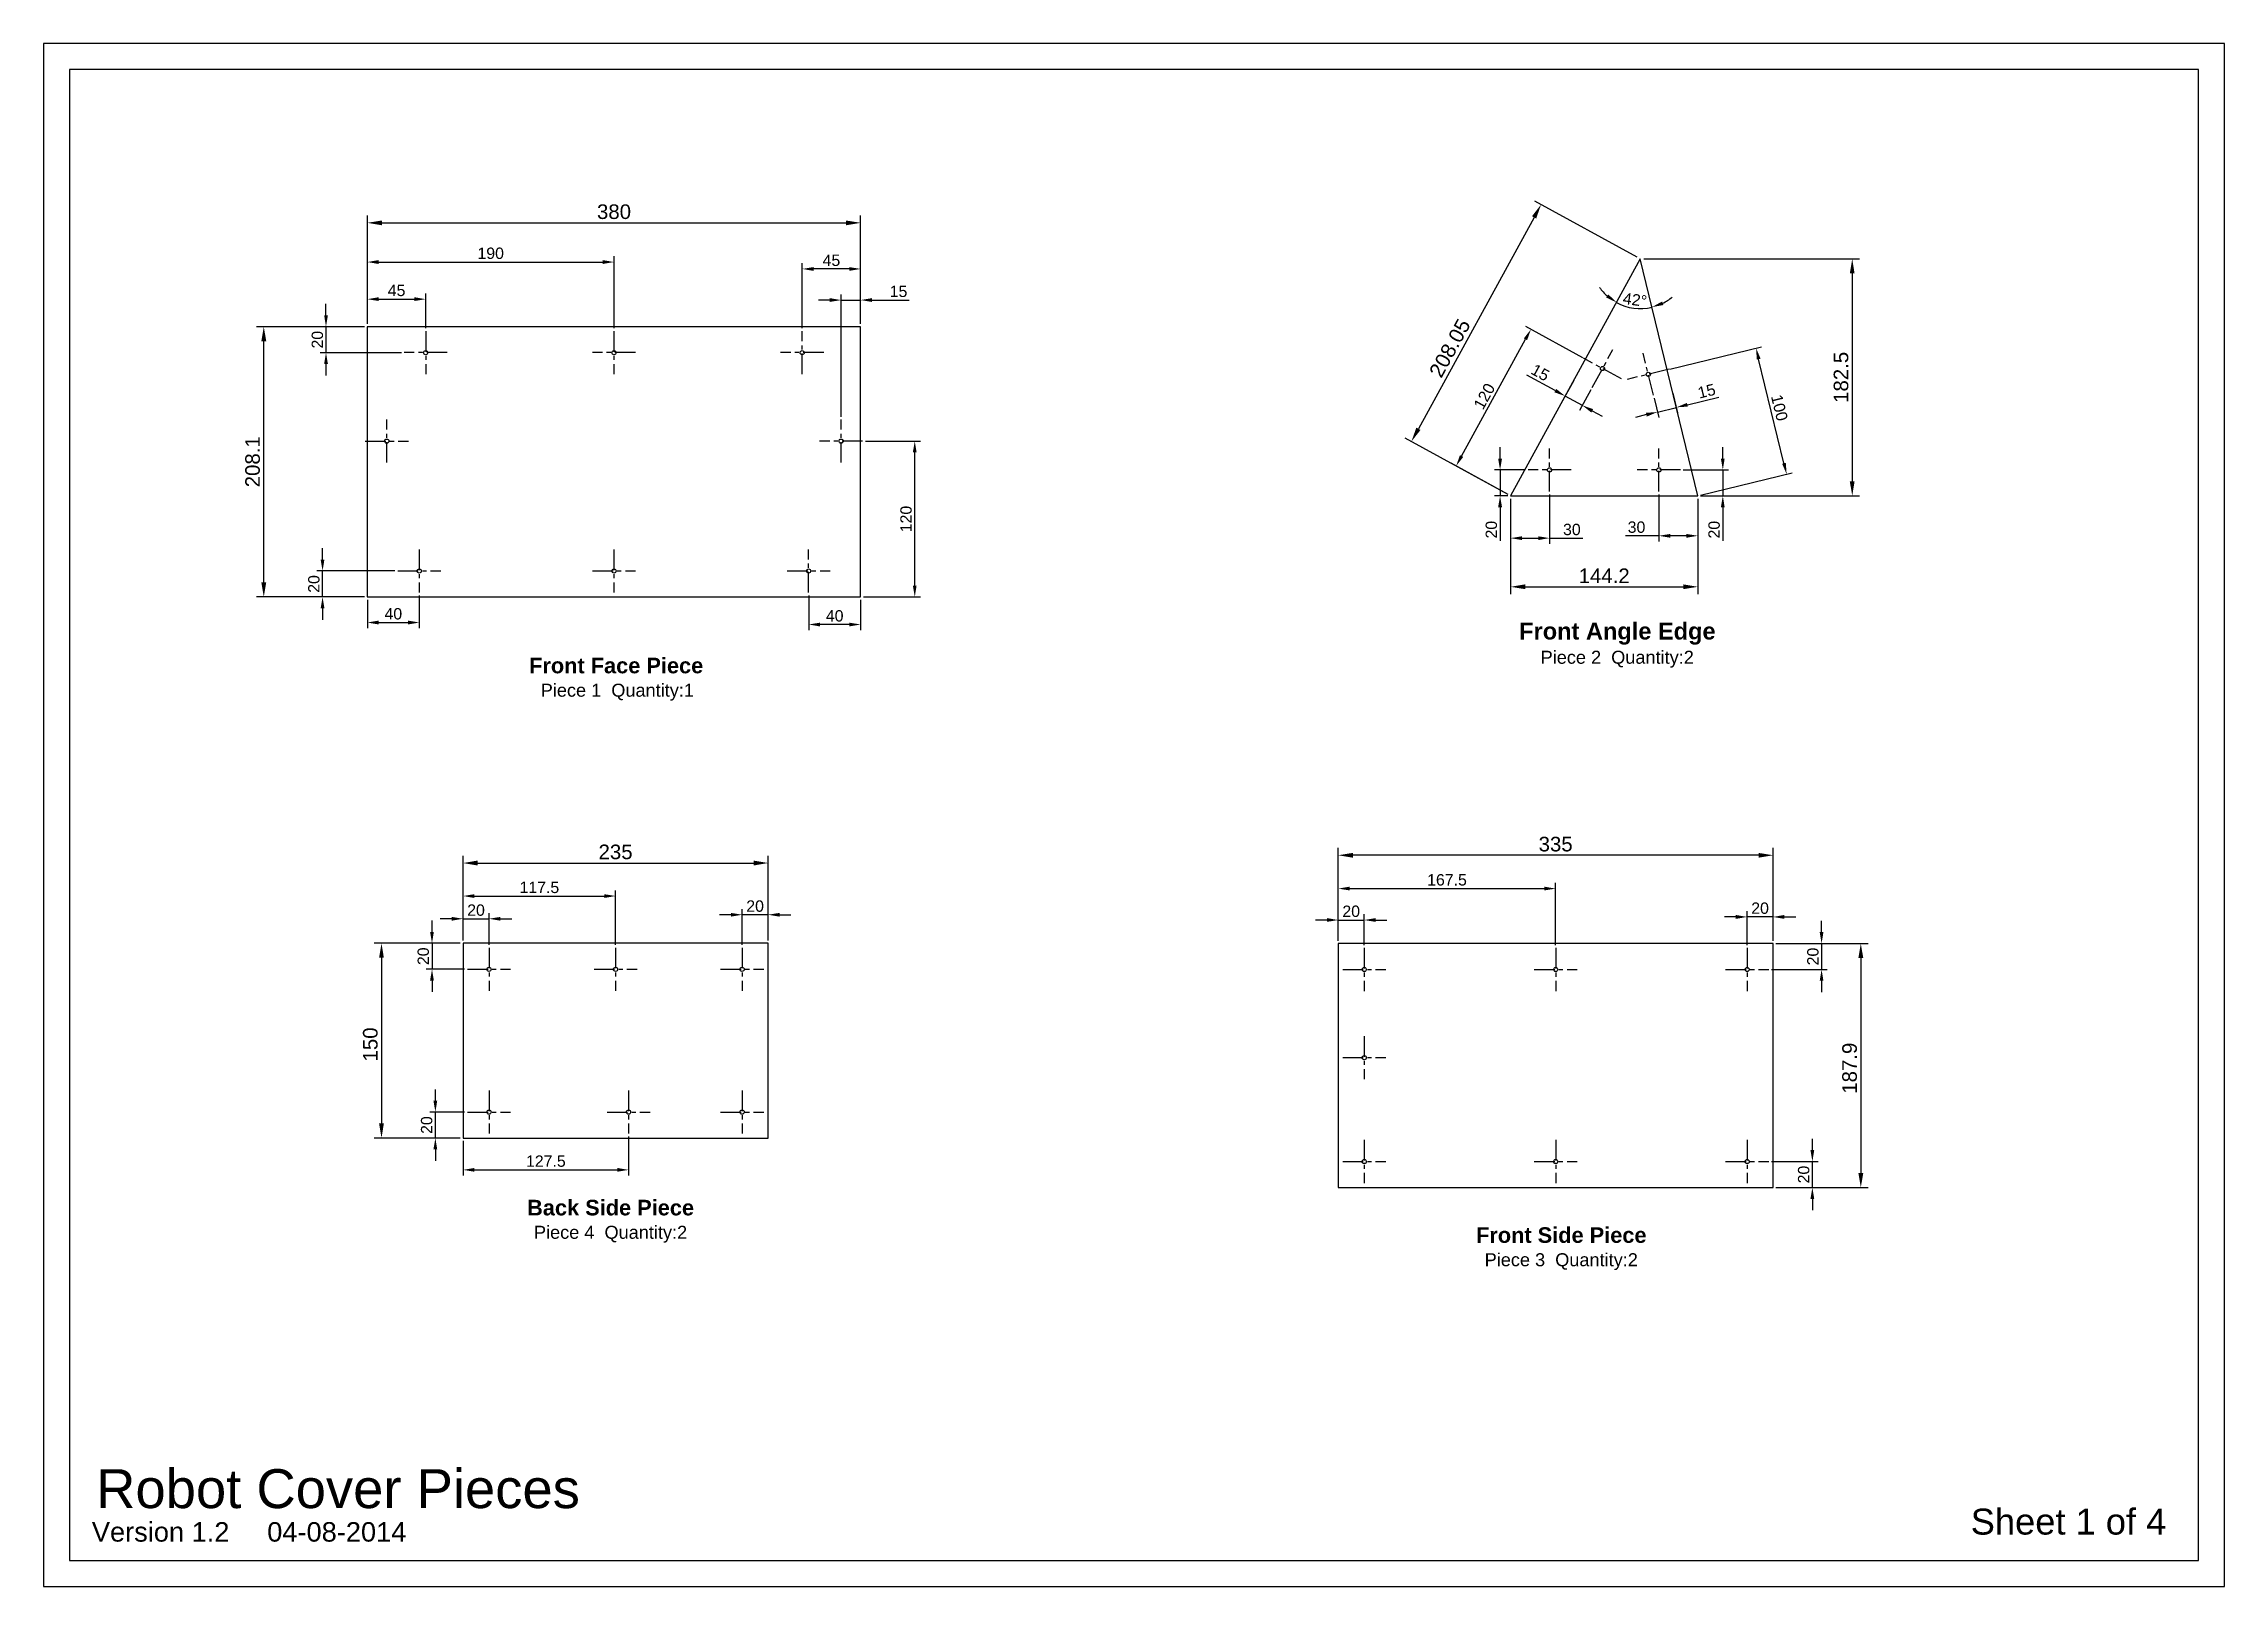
# Model space of a CAD drawing. Header units: millimetres. Extents: x 223 to 6376, y 897 to 5853.
# Drawn here: x 2737 to 4417, y 2268 to 3456 of the extents above; entities that cross this region are included whole.
import ezdxf

# ---------------------------------------------------------------- set-up
doc = ezdxf.new("R2010")
doc.units = ezdxf.units.MM
doc.header["$LTSCALE"] = 0.5
doc.linetypes.add('CENTER', pattern=[50.8, 31.75, -6.35, 6.35, -6.35])
for name, color, linetype in [('Centre', 6, 'CENTER'), ('Dim', 5, 'Continuous'), ('Title', 7, 'Continuous')]:
    doc.layers.add(name, color=color, linetype=linetype)
doc.styles.get("Standard").update_dxf_attribs({"font": 'arial.ttf'})
doc.dimstyles.new('ISO-25', dxfattribs={"dimtxt": 2.5, "dimasz": 2.5, "dimexe": 1.25, "dimexo": 0.625, "dimtad": 1, "dimtxsty": 'Standard', "dimcen": 2.5, "dimadec": 0, "dimazin": 0, "dimtfac": 1, "dimtmove": 0, "dimatfit": 3, "dimfxl": 1, "dimarcsym": 0})

msp = doc.modelspace()

# ---------------------------------------------------------------- texts
at = {"layer": 'Dim', "attachment_point": 1}
for s, width, insert, char_height in [('Robot Cover Pieces', 564.96076, (2777.846, 2358.637), 30), ('Version 1.2     04-08-2014', 361.06512, (2774.544, 2317.843), 15), ('Sheet 1 of 4', 361.06512, (4221.963, 2328.262), 20)]:
    msp.add_mtext_dynamic_manual_height_columns(s, width=width, gutter_width=12.5, heights=[0], dxfattribs=dict(at, insert=insert, char_height=char_height))
at = {"layer": 'Title', "char_height": 10, "attachment_point": 1}
for s, width, gutter_width, heights, insert in [('\\pi3.4093;{\\fArial|b1|i0|c0|p34;\\H1.3x;Front Angle Edge}\\P\\pi19.96;Piece 2  Quantity:2', 156.14129, 12.5, [45.62], (3870.694, 3010.532)), ('\\pi13.047;{\\fArial|b1|i0|c0|p34;\\H1.2x;Front Face Piece}\\P\\pi22.002;Piece 1  Quantity:1', 158.39781, 41.944, [48.172], (3098.357, 2983.491)), ('\\pi20.757;{\\fArial|b1|i0|c0|p34;\\H1.2x;Front Side Piece}\\P\\pi27.395;Piece 3  Quantity:2\\P', 171.01001, 0, [56.96], (3820.132, 2544.917))]:
    msp.add_mtext_dynamic_manual_height_columns(s, width=width, gutter_width=gutter_width, heights=heights, dxfattribs=dict(at, insert=insert))
at = {"layer": 'Title'}
note = msp.add_mtext_dynamic_manual_height_columns('\\pi9.2034;{\\fArial|b1|i0|c0|p34;\\H1.2x;Back Side Piece}\\P\\pi14.469;Piece 4  Quantity:2\\P\\pi72.58;', width=145.15984, gutter_width=12.5, heights=[38.542, 0], dxfattribs=dict(at, insert=(3100.652, 2566.053), char_height=10, attachment_point=1))

# ---------------------------------------------------------------- blocks, each defined once
blk = doc.blocks.new('*D150')
at = {"layer": 'Defpoints', "color": 0, "transparency": 16777216}
for p in [(3366.8, 3318.4), (2986.8, 3238.4), (3366.8, 3238.4)]:
    blk.add_point(p, dxfattribs=at)
at = {"layer": 'Dim', "color": 0, "lineweight": -2, "transparency": 16777216}
for p, q in [((2986.8, 3241.2), (2986.8, 3324)), ((2998, 3318.4), (3355.5, 3318.4)), ((3366.8, 3241.2), (3366.8, 3324))]:
    blk.add_line(p, q, dxfattribs=at)
at = {"layer": 'Dim', "color": 0, "transparency": 16777216}
for points in [[(2998, 3320.2), (2998, 3316.5), (2986.8, 3318.4)], [(3355.5, 3320.2), (3355.5, 3316.5), (3366.8, 3318.4)]]:
    blk.add_solid(points, dxfattribs=at)
at = {"layer": 'Dim', "color": 0, "transparency": 16777216, "insert": (3176.8, 3326.9), "char_height": 11.25, "attachment_point": 5}
blk.add_mtext('380', dxfattribs=at)
blk = doc.blocks.new('*D151')
at = {"layer": 'Defpoints', "color": 0, "transparency": 16777216}
for p in [(2907, 3238.4), (2986.8, 3238.4), (2986.8, 3030.3)]:
    blk.add_point(p, dxfattribs=at)
at = {"layer": 'Dim', "color": 0, "lineweight": -2, "transparency": 16777216}
for p, q in [((2983.9, 3238.4), (2901.4, 3238.4)), ((2907, 3041.6), (2907, 3227.2)), ((2983.9, 3030.3), (2901.4, 3030.3))]:
    blk.add_line(p, q, dxfattribs=at)
at = {"layer": 'Dim', "color": 0, "transparency": 16777216}
for points in [[(2905.1, 3227.2), (2908.9, 3227.2), (2907, 3238.4)], [(2905.1, 3041.6), (2908.9, 3041.6), (2907, 3030.3)]]:
    blk.add_solid(points, dxfattribs=at)
at = {"layer": 'Dim', "color": 0, "transparency": 16777216, "insert": (2898.4, 3134.4), "char_height": 11.25, "attachment_point": 5, "rotation": 90}
blk.add_mtext('208.1', dxfattribs=at)
blk = doc.blocks.new('*D152')
at = {"layer": 'Defpoints', "color": 0, "transparency": 16777216}
for p in [(2986.8, 3238.4), (2954.9, 3218.4), (3015.2, 3218.4)]:
    blk.add_point(p, dxfattribs=at)
at = {"layer": 'Dim', "color": 0, "lineweight": -2, "transparency": 16777216}
for p, q in [((2954.9, 3247.2), (2954.9, 3255.9)), ((2984.6, 3238.4), (2950.5, 3238.4)), ((2954.9, 3238.4), (2954.9, 3218.4)), ((3013, 3218.4), (2950.5, 3218.4)), ((2954.9, 3209.7), (2954.9, 3200.9))]:
    blk.add_line(p, q, dxfattribs=at)
at = {"layer": 'Dim', "color": 0, "transparency": 16777216}
for points in [[(2953.5, 3247.2), (2956.4, 3247.2), (2954.9, 3238.4)], [(2953.5, 3209.7), (2956.4, 3209.7), (2954.9, 3218.4)]]:
    blk.add_solid(points, dxfattribs=at)
at = {"layer": 'Dim', "color": 0, "transparency": 16777216, "insert": (2948.3, 3228.4), "char_height": 8.75, "attachment_point": 5, "rotation": 90}
blk.add_mtext('20', dxfattribs=at)
blk = doc.blocks.new('*D153')
at = {"layer": 'Defpoints', "color": 0, "transparency": 16777216}
for p in [(3031.8, 3259.6), (2986.8, 3238.4), (3031.8, 3235)]:
    blk.add_point(p, dxfattribs=at)
at = {"layer": 'Dim', "color": 0, "lineweight": -2, "transparency": 16777216}
for p, q in [((2986.8, 3240.6), (2986.8, 3264)), ((2995.5, 3259.6), (3023, 3259.6)), ((3031.8, 3237.2), (3031.8, 3264))]:
    blk.add_line(p, q, dxfattribs=at)
at = {"layer": 'Dim', "color": 0, "transparency": 16777216}
for points in [[(2995.5, 3261.1), (2995.5, 3258.2), (2986.8, 3259.6)], [(3023, 3261.1), (3023, 3258.2), (3031.8, 3259.6)]]:
    blk.add_solid(points, dxfattribs=at)
at = {"layer": 'Dim', "color": 0, "transparency": 16777216, "insert": (3009.3, 3266.3), "char_height": 8.75, "attachment_point": 5}
blk.add_mtext('45', dxfattribs=at)
blk = doc.blocks.new('*D154')
at = {"layer": 'Defpoints', "color": 0, "transparency": 16777216}
for p in [(3176.8, 3288.2), (2986.8, 3238.4), (3176.8, 3235)]:
    blk.add_point(p, dxfattribs=at)
at = {"layer": 'Dim', "color": 0, "lineweight": -2, "transparency": 16777216}
for p, q in [((2986.8, 3240.6), (2986.8, 3292.6)), ((2995.5, 3288.2), (3168, 3288.2)), ((3176.8, 3237.2), (3176.8, 3292.6))]:
    blk.add_line(p, q, dxfattribs=at)
at = {"layer": 'Dim', "color": 0, "transparency": 16777216}
for points in [[(2995.5, 3289.7), (2995.5, 3286.7), (2986.8, 3288.2)], [(3168, 3289.7), (3168, 3286.7), (3176.8, 3288.2)]]:
    blk.add_solid(points, dxfattribs=at)
at = {"layer": 'Dim', "color": 0, "transparency": 16777216, "insert": (3081.8, 3294.9), "char_height": 8.75, "attachment_point": 5}
blk.add_mtext('190', dxfattribs=at)
blk = doc.blocks.new('*D155')
at = {"layer": 'Defpoints', "color": 0, "transparency": 16777216}
for p in [(3321.8, 3282.9), (3321.8, 3235), (3366.8, 3238.4)]:
    blk.add_point(p, dxfattribs=at)
at = {"layer": 'Dim', "color": 0, "lineweight": -2, "transparency": 16777216}
for p, q in [((3321.8, 3237.2), (3321.8, 3287.3)), ((3358, 3282.9), (3330.5, 3282.9)), ((3366.8, 3240.6), (3366.8, 3287.3))]:
    blk.add_line(p, q, dxfattribs=at)
at = {"layer": 'Dim', "color": 0, "transparency": 16777216}
for points in [[(3330.5, 3284.3), (3330.5, 3281.4), (3321.8, 3282.9)], [(3358, 3284.3), (3358, 3281.4), (3366.8, 3282.9)]]:
    blk.add_solid(points, dxfattribs=at)
at = {"layer": 'Dim', "color": 0, "transparency": 16777216, "insert": (3344.3, 3289.5), "char_height": 8.75, "attachment_point": 5}
blk.add_mtext('45', dxfattribs=at)
blk = doc.blocks.new('*D156')
at = {"layer": 'Defpoints', "color": 0, "transparency": 16777216}
for p in [(3351.8, 3258.9), (3366.8, 3238.4), (3351.8, 3166.9)]:
    blk.add_point(p, dxfattribs=at)
at = {"layer": 'Dim', "color": 0, "lineweight": -2, "transparency": 16777216}
for p, q in [((3351.8, 3169.1), (3351.8, 3263.3)), ((3366.8, 3240.6), (3366.8, 3263.3)), ((3343, 3258.9), (3334.3, 3258.9)), ((3351.8, 3258.9), (3366.8, 3258.9)), ((3375.5, 3258.9), (3404.1, 3258.9))]:
    blk.add_line(p, q, dxfattribs=at)
at = {"layer": 'Dim', "color": 0, "transparency": 16777216}
for points in [[(3343, 3260.4), (3343, 3257.5), (3351.8, 3258.9)], [(3375.5, 3260.4), (3375.5, 3257.5), (3366.8, 3258.9)]]:
    blk.add_solid(points, dxfattribs=at)
at = {"layer": 'Dim', "color": 0, "transparency": 16777216, "insert": (3396, 3265.6), "char_height": 8.75, "attachment_point": 5}
blk.add_mtext('15', dxfattribs=at)
blk = doc.blocks.new('*D157')
at = {"layer": 'Defpoints', "color": 0, "transparency": 16777216}
for p in [(2952.3, 3050.3), (3010.2, 3050.3), (2986.8, 3030.3)]:
    blk.add_point(p, dxfattribs=at)
at = {"layer": 'Dim', "color": 0, "lineweight": -2, "transparency": 16777216}
for p, q in [((2952.3, 3059.1), (2952.3, 3067.8)), ((3008, 3050.3), (2947.9, 3050.3)), ((2952.3, 3030.3), (2952.3, 3050.3)), ((2984.6, 3030.3), (2947.9, 3030.3)), ((2952.3, 3021.6), (2952.3, 3012.8))]:
    blk.add_line(p, q, dxfattribs=at)
at = {"layer": 'Dim', "color": 0, "transparency": 16777216}
for points in [[(2950.8, 3059.1), (2953.7, 3059.1), (2952.3, 3050.3)], [(2950.8, 3021.6), (2953.7, 3021.6), (2952.3, 3030.3)]]:
    blk.add_solid(points, dxfattribs=at)
at = {"layer": 'Dim', "color": 0, "transparency": 16777216, "insert": (2945.6, 3040.3), "char_height": 8.75, "attachment_point": 5, "rotation": 90}
blk.add_mtext('20', dxfattribs=at)
blk = doc.blocks.new('*D158')
at = {"layer": 'Defpoints', "color": 0, "transparency": 16777216}
for p in [(3368.4, 3150.3), (3408.5, 3150.3), (3366.8, 3030.3)]:
    blk.add_point(p, dxfattribs=at)
at = {"layer": 'Dim', "color": 0, "lineweight": -2, "transparency": 16777216}
for p, q in [((3370.5, 3150.3), (3412.9, 3150.3)), ((3408.5, 3039.1), (3408.5, 3141.6)), ((3368.9, 3030.3), (3412.9, 3030.3))]:
    blk.add_line(p, q, dxfattribs=at)
at = {"layer": 'Dim', "color": 0, "transparency": 16777216}
for points in [[(3407, 3141.6), (3409.9, 3141.6), (3408.5, 3150.3)], [(3407, 3039.1), (3409.9, 3039.1), (3408.5, 3030.3)]]:
    blk.add_solid(points, dxfattribs=at)
at = {"layer": 'Dim', "color": 0, "transparency": 16777216, "insert": (3401.8, 3090.3), "char_height": 8.75, "attachment_point": 5, "rotation": 90}
blk.add_mtext('120', dxfattribs=at)
blk = doc.blocks.new('*D161')
at = {"layer": 'Defpoints', "color": 0, "transparency": 16777216}
for p in [(3967.4, 3290.6), (4011.7, 3108.1), (4130.7, 3108.1)]:
    blk.add_point(p, dxfattribs=at)
at = {"layer": 'Dim', "color": 0, "lineweight": -2, "transparency": 16777216}
for p, q in [((3970.2, 3290.6), (4136.3, 3290.6)), ((4130.7, 3279.4), (4130.7, 3119.4)), ((4014.5, 3108.1), (4136.3, 3108.1))]:
    blk.add_line(p, q, dxfattribs=at)
at = {"layer": 'Dim', "color": 0, "transparency": 16777216}
for points in [[(4128.8, 3279.4), (4132.5, 3279.4), (4130.7, 3290.6)], [(4128.8, 3119.4), (4132.5, 3119.4), (4130.7, 3108.1)]]:
    blk.add_solid(points, dxfattribs=at)
at = {"layer": 'Dim', "color": 0, "transparency": 16777216, "insert": (4122.1, 3199.4), "char_height": 11.25, "attachment_point": 5, "rotation": 90}
blk.add_mtext('182.5', dxfattribs=at)
blk = doc.blocks.new('*D162')
at = {"layer": 'Defpoints', "color": 0, "transparency": 16777216}
for p in [(3867.5, 3108.1), (4011.7, 3108.1), (4011.7, 3038.1)]:
    blk.add_point(p, dxfattribs=at)
at = {"layer": 'Dim', "color": 0, "lineweight": -2, "transparency": 16777216}
for p, q in [((3867.5, 3105.3), (3867.5, 3032.5)), ((4011.7, 3105.3), (4011.7, 3032.5)), ((3878.8, 3038.1), (4000.5, 3038.1))]:
    blk.add_line(p, q, dxfattribs=at)
at = {"layer": 'Dim', "color": 0, "transparency": 16777216}
for points in [[(3878.8, 3040), (3878.8, 3036.3), (3867.5, 3038.1)], [(4000.5, 3040), (4000.5, 3036.3), (4011.7, 3038.1)]]:
    blk.add_solid(points, dxfattribs=at)
at = {"layer": 'Dim', "color": 0, "transparency": 16777216, "insert": (3939.6, 3046.6), "char_height": 11.25, "attachment_point": 5}
blk.add_mtext('144.2', dxfattribs=at)
blk = doc.blocks.new('*D163')
at = {"layer": 'Defpoints', "color": 0, "transparency": 16777216}
for p in [(3967.4, 3290.6), (3791.1, 3150), (3867.5, 3108.1)]:
    blk.add_point(p, dxfattribs=at)
at = {"layer": 'Dim', "color": 0, "lineweight": -2, "transparency": 16777216}
for p, q in [((3965, 3292), (3886.1, 3335.2)), ((3885.6, 3322.6), (3796.5, 3159.8)), ((3865.1, 3109.5), (3786.2, 3152.7))]:
    blk.add_line(p, q, dxfattribs=at)
at = {"layer": 'Dim', "color": 0, "transparency": 16777216}
for points in [[(3884, 3323.5), (3887.2, 3321.7), (3891, 3332.5)], [(3794.9, 3160.7), (3798.1, 3158.9), (3791.1, 3150)]]:
    blk.add_solid(points, dxfattribs=at)
at = {"layer": 'Dim', "color": 0, "transparency": 16777216, "insert": (3820.7, 3221.9), "char_height": 11.25, "attachment_point": 5, "rotation": 61.3038}
blk.add_mtext('208.05', dxfattribs=at)
blk = doc.blocks.new('*D164')
at = {"layer": 'Defpoints', "color": 0, "transparency": 16777216}
for p in [(3883.2, 3236.4), (3925.1, 3213.4), (3867.5, 3108.1)]:
    blk.add_point(p, dxfattribs=at)
at = {"layer": 'Dim', "color": 0, "lineweight": -2, "transparency": 16777216}
for p, q in [((3829.7, 3138.8), (3879, 3228.7)), ((3923.2, 3214.4), (3879.3, 3238.5)), ((3865.6, 3109.2), (3821.7, 3133.2))]:
    blk.add_line(p, q, dxfattribs=at)
at = {"layer": 'Dim', "color": 0, "transparency": 16777216}
for points in [[(3877.7, 3229.4), (3880.2, 3228), (3883.2, 3236.4)], [(3828.5, 3139.5), (3831, 3138.1), (3825.5, 3131.1)]]:
    blk.add_solid(points, dxfattribs=at)
at = {"layer": 'Dim', "color": 0, "transparency": 16777216, "insert": (3847.3, 3184.8), "char_height": 8.75, "attachment_point": 5, "rotation": 61.3038}
blk.add_mtext('120', dxfattribs=at)
blk = doc.blocks.new('*D165')
at = {"layer": 'Defpoints', "color": 0, "transparency": 16777216}
for p in [(4056.6, 3221.9), (3988.1, 3205.3), (4011.7, 3108.1)]:
    blk.add_point(p, dxfattribs=at)
at = {"layer": 'Dim', "color": 0, "lineweight": -2, "transparency": 16777216}
for p, q in [((3990.3, 3205.8), (4060.8, 3223)), ((4078.1, 3133.2), (4058.6, 3213.4)), ((4013.8, 3108.6), (4084.4, 3125.8))]:
    blk.add_line(p, q, dxfattribs=at)
at = {"layer": 'Dim', "color": 0, "transparency": 16777216}
for points in [[(4060.1, 3213.8), (4057.2, 3213.1), (4056.6, 3221.9)], [(4079.5, 3133.6), (4076.7, 3132.9), (4080.2, 3124.7)]]:
    blk.add_solid(points, dxfattribs=at)
at = {"layer": 'Dim', "color": 0, "transparency": 16777216, "insert": (4074.6, 3176), "char_height": 8.75, "attachment_point": 5, "rotation": 283.6441}
blk.add_mtext('100', dxfattribs=at)
blk = doc.blocks.new('*D166')
at = {"layer": 'Defpoints', "color": 0, "transparency": 16777216}
for p in [(3967.4, 3290.6), (3967.4, 3290.6), (3957.8, 3253.6), (3867.5, 3108.1), (4011.7, 3108.1)]:
    blk.add_point(p, dxfattribs=at)
at = {"layer": 'Dim', "color": 0, "lineweight": -2, "transparency": 16777216}
for start, end in [(215.034, 228.1689), (296.779, 309.9139), (241.3038, 283.6441)]:
    blk.add_arc((3967.4, 3290.6), 38.3, start, end, dxfattribs=at)
at = {"layer": 'Dim', "color": 0, "transparency": 16777216}
for points in [[(3942.8, 3263.3), (3941.1, 3260.9), (3949.1, 3257.1)], [(3985.2, 3255.1), (3984.2, 3257.8), (3976.4, 3253.5)]]:
    blk.add_solid(points, dxfattribs=at)
at = {"layer": 'Dim', "color": 0, "transparency": 16777216, "insert": (3963.3, 3259.2), "char_height": 8.75, "attachment_point": 5, "rotation": 352.4739}
blk.add_mtext('42°', dxfattribs=at)
blk = doc.blocks.new('*D167')
at = {"layer": 'Defpoints', "color": 0, "transparency": 16777216}
for p in [(3867.5, 3108.1), (3897.5, 3111.5), (3897.5, 3075.6)]:
    blk.add_point(p, dxfattribs=at)
at = {"layer": 'Dim', "color": 0, "lineweight": -2, "transparency": 16777216}
for p, q in [((3897.5, 3109.3), (3897.5, 3071.2)), ((3867.5, 3105.9), (3867.5, 3071.2)), ((3876.3, 3075.6), (3888.8, 3075.6)), ((3897.5, 3075.6), (3923.1, 3075.6))]:
    blk.add_line(p, q, dxfattribs=at)
at = {"layer": 'Dim', "color": 0, "transparency": 16777216}
for points in [[(3876.3, 3077), (3876.3, 3074.1), (3867.5, 3075.6)], [(3888.8, 3077), (3888.8, 3074.1), (3897.5, 3075.6)]]:
    blk.add_solid(points, dxfattribs=at)
at = {"layer": 'Dim', "color": 0, "transparency": 16777216, "insert": (3914.7, 3082.2), "char_height": 8.75, "attachment_point": 5}
blk.add_mtext('30', dxfattribs=at)
blk = doc.blocks.new('*D168')
at = {"layer": 'Defpoints', "color": 0, "transparency": 16777216}
for p in [(3981.7, 3111.5), (4011.7, 3108.1), (3981.7, 3077.4)]:
    blk.add_point(p, dxfattribs=at)
at = {"layer": 'Dim', "color": 0, "lineweight": -2, "transparency": 16777216}
for p, q in [((3981.7, 3109.3), (3981.7, 3073)), ((4011.7, 3105.9), (4011.7, 3073)), ((3981.7, 3077.4), (3956.1, 3077.4)), ((4003, 3077.4), (3990.5, 3077.4))]:
    blk.add_line(p, q, dxfattribs=at)
at = {"layer": 'Dim', "color": 0, "transparency": 16777216}
for points in [[(3990.5, 3078.8), (3990.5, 3075.9), (3981.7, 3077.4)], [(4003, 3078.8), (4003, 3075.9), (4011.7, 3077.4)]]:
    blk.add_solid(points, dxfattribs=at)
at = {"layer": 'Dim', "color": 0, "transparency": 16777216, "insert": (3964.5, 3084), "char_height": 8.75, "attachment_point": 5}
blk.add_mtext('30', dxfattribs=at)
blk = doc.blocks.new('*D169')
at = {"layer": 'Defpoints', "color": 0, "transparency": 16777216}
for p in [(3859.4, 3128.1), (3880.9, 3128.1), (3867.5, 3108.1)]:
    blk.add_point(p, dxfattribs=at)
at = {"layer": 'Dim', "color": 0, "lineweight": -2, "transparency": 16777216}
for p, q in [((3859.4, 3136.9), (3859.4, 3145.6)), ((3878.7, 3128.1), (3855, 3128.1)), ((3859.4, 3128.1), (3859.4, 3108.1)), ((3865.3, 3108.1), (3855, 3108.1)), ((3859.4, 3099.4), (3859.4, 3073.6))]:
    blk.add_line(p, q, dxfattribs=at)
at = {"layer": 'Dim', "color": 0, "transparency": 16777216}
for points in [[(3857.9, 3136.9), (3860.9, 3136.9), (3859.4, 3128.1)], [(3857.9, 3099.4), (3860.9, 3099.4), (3859.4, 3108.1)]]:
    blk.add_solid(points, dxfattribs=at)
at = {"layer": 'Dim', "color": 0, "transparency": 16777216, "insert": (3852.7, 3082.1), "char_height": 8.75, "attachment_point": 5, "rotation": 90}
blk.add_mtext('20', dxfattribs=at)
blk = doc.blocks.new('*D170')
at = {"layer": 'Defpoints', "color": 0, "transparency": 16777216}
for p in [(3998.3, 3128.1), (4031, 3128.1), (4011.7, 3108.1)]:
    blk.add_point(p, dxfattribs=at)
at = {"layer": 'Dim', "color": 0, "lineweight": -2, "transparency": 16777216}
for p, q in [((4031, 3136.9), (4031, 3145.6)), ((4000.5, 3128.1), (4035.4, 3128.1)), ((4031, 3128.1), (4031, 3108.1)), ((4013.9, 3108.1), (4035.4, 3108.1)), ((4031, 3099.4), (4031, 3073.6))]:
    blk.add_line(p, q, dxfattribs=at)
at = {"layer": 'Dim', "color": 0, "transparency": 16777216}
for points in [[(4029.5, 3136.9), (4032.4, 3136.9), (4031, 3128.1)], [(4029.5, 3099.4), (4032.4, 3099.4), (4031, 3108.1)]]:
    blk.add_solid(points, dxfattribs=at)
at = {"layer": 'Dim', "color": 0, "transparency": 16777216, "insert": (4024.3, 3082.1), "char_height": 8.75, "attachment_point": 5, "rotation": 90}
blk.add_mtext('20', dxfattribs=at)
blk = doc.blocks.new('*D171')
at = {"layer": 'Defpoints', "color": 0, "transparency": 16777216}
for p in [(3295.5, 2825.4), (3060.5, 2763.6), (3295.5, 2763.6)]:
    blk.add_point(p, dxfattribs=at)
at = {"layer": 'Dim', "color": 0, "lineweight": -2, "transparency": 16777216}
for p, q in [((3060.5, 2766.4), (3060.5, 2831)), ((3071.8, 2825.4), (3284.3, 2825.4)), ((3295.5, 2766.4), (3295.5, 2831))]:
    blk.add_line(p, q, dxfattribs=at)
at = {"layer": 'Dim', "color": 0, "transparency": 16777216}
for points in [[(3071.8, 2827.3), (3071.8, 2823.5), (3060.5, 2825.4)], [(3284.3, 2827.3), (3284.3, 2823.5), (3295.5, 2825.4)]]:
    blk.add_solid(points, dxfattribs=at)
at = {"layer": 'Dim', "color": 0, "transparency": 16777216, "insert": (3178, 2833.9), "char_height": 11.25, "attachment_point": 5}
blk.add_mtext('235', dxfattribs=at)
blk = doc.blocks.new('*D172')
at = {"layer": 'Defpoints', "color": 0, "transparency": 16777216}
for p in [(3060.5, 2763.6), (2997.7, 2613.6), (3060.5, 2613.6)]:
    blk.add_point(p, dxfattribs=at)
at = {"layer": 'Dim', "color": 0, "lineweight": -2, "transparency": 16777216}
for p, q in [((3057.7, 2763.6), (2992, 2763.6)), ((2997.7, 2752.4), (2997.7, 2624.9)), ((3057.7, 2613.6), (2992, 2613.6))]:
    blk.add_line(p, q, dxfattribs=at)
at = {"layer": 'Dim', "color": 0, "transparency": 16777216}
for points in [[(2995.8, 2752.4), (2999.5, 2752.4), (2997.7, 2763.6)], [(2995.8, 2624.9), (2999.5, 2624.9), (2997.7, 2613.6)]]:
    blk.add_solid(points, dxfattribs=at)
at = {"layer": 'Dim', "color": 0, "transparency": 16777216, "insert": (2989.1, 2685.7), "char_height": 11.25, "attachment_point": 5, "rotation": 90}
blk.add_mtext('150', dxfattribs=at)
blk = doc.blocks.new('*D173')
at = {"layer": 'Defpoints', "color": 0, "transparency": 16777216}
for p in [(3080.5, 2782.5), (3060.5, 2763.6), (3080.5, 2760.2)]:
    blk.add_point(p, dxfattribs=at)
at = {"layer": 'Dim', "color": 0, "lineweight": -2, "transparency": 16777216}
for p, q in [((3051.8, 2782.5), (3043, 2782.5)), ((3060.5, 2765.8), (3060.5, 2786.8)), ((3060.5, 2782.5), (3080.5, 2782.5)), ((3080.5, 2762.4), (3080.5, 2786.8)), ((3089.3, 2782.5), (3098, 2782.5))]:
    blk.add_line(p, q, dxfattribs=at)
at = {"layer": 'Dim', "color": 0, "transparency": 16777216}
for points in [[(3051.8, 2783.9), (3051.8, 2781), (3060.5, 2782.5)], [(3089.3, 2783.9), (3089.3, 2781), (3080.5, 2782.5)]]:
    blk.add_solid(points, dxfattribs=at)
at = {"layer": 'Dim', "color": 0, "transparency": 16777216, "insert": (3070.5, 2789.1), "char_height": 8.75, "attachment_point": 5}
blk.add_mtext('20', dxfattribs=at)
blk = doc.blocks.new('*D174')
at = {"layer": 'Defpoints', "color": 0, "transparency": 16777216}
for p in [(3178, 2800), (3060.5, 2763.6), (3178, 2760.2)]:
    blk.add_point(p, dxfattribs=at)
at = {"layer": 'Dim', "color": 0, "lineweight": -2, "transparency": 16777216}
for p, q in [((3060.5, 2765.8), (3060.5, 2804.3)), ((3069.3, 2800), (3169.3, 2800)), ((3178, 2762.4), (3178, 2804.3))]:
    blk.add_line(p, q, dxfattribs=at)
at = {"layer": 'Dim', "color": 0, "transparency": 16777216}
for points in [[(3069.3, 2801.4), (3069.3, 2798.5), (3060.5, 2800)], [(3169.3, 2801.4), (3169.3, 2798.5), (3178, 2800)]]:
    blk.add_solid(points, dxfattribs=at)
at = {"layer": 'Dim', "color": 0, "transparency": 16777216, "insert": (3119.3, 2806.6), "char_height": 8.75, "attachment_point": 5}
blk.add_mtext('117.5', dxfattribs=at)
blk = doc.blocks.new('*D175')
at = {"layer": 'Defpoints', "color": 0, "transparency": 16777216}
for p in [(3275.5, 2785.6), (3275.5, 2760.2), (3295.5, 2763.6)]:
    blk.add_point(p, dxfattribs=at)
at = {"layer": 'Dim', "color": 0, "lineweight": -2, "transparency": 16777216}
for p, q in [((3275.5, 2762.4), (3275.5, 2789.9)), ((3295.5, 2765.8), (3295.5, 2789.9)), ((3266.8, 2785.6), (3258, 2785.6)), ((3295.5, 2785.6), (3275.5, 2785.6)), ((3304.3, 2785.6), (3313, 2785.6))]:
    blk.add_line(p, q, dxfattribs=at)
at = {"layer": 'Dim', "color": 0, "transparency": 16777216}
for points in [[(3266.8, 2787), (3266.8, 2784.1), (3275.5, 2785.6)], [(3304.3, 2787), (3304.3, 2784.1), (3295.5, 2785.6)]]:
    blk.add_solid(points, dxfattribs=at)
at = {"layer": 'Dim', "color": 0, "transparency": 16777216, "insert": (3285.5, 2792.2), "char_height": 8.75, "attachment_point": 5}
blk.add_mtext('20', dxfattribs=at)
blk = doc.blocks.new('*D176')
at = {"layer": 'Defpoints', "color": 0, "transparency": 16777216}
for p in [(3060.5, 2763.6), (3036.6, 2743.6), (3063.9, 2743.6)]:
    blk.add_point(p, dxfattribs=at)
at = {"layer": 'Dim', "color": 0, "lineweight": -2, "transparency": 16777216}
for p, q in [((3036.6, 2772.4), (3036.6, 2781.1)), ((3058.3, 2763.6), (3032.2, 2763.6)), ((3036.6, 2763.6), (3036.6, 2743.6)), ((3061.7, 2743.6), (3032.2, 2743.6)), ((3036.6, 2734.9), (3036.6, 2726.1))]:
    blk.add_line(p, q, dxfattribs=at)
at = {"layer": 'Dim', "color": 0, "transparency": 16777216}
for points in [[(3035.1, 2772.4), (3038, 2772.4), (3036.6, 2763.6)], [(3035.1, 2734.9), (3038, 2734.9), (3036.6, 2743.6)]]:
    blk.add_solid(points, dxfattribs=at)
at = {"layer": 'Dim', "color": 0, "transparency": 16777216, "insert": (3029.9, 2753.6), "char_height": 8.75, "attachment_point": 5, "rotation": 90}
blk.add_mtext('20', dxfattribs=at)
blk = doc.blocks.new('*D177')
at = {"layer": 'Defpoints', "color": 0, "transparency": 16777216}
for p in [(3039.2, 2633.6), (3063.9, 2633.6), (3060.5, 2613.6)]:
    blk.add_point(p, dxfattribs=at)
at = {"layer": 'Dim', "color": 0, "lineweight": -2, "transparency": 16777216}
for p, q in [((3039.2, 2642.4), (3039.2, 2651.1)), ((3061.7, 2633.6), (3034.8, 2633.6)), ((3039.2, 2613.6), (3039.2, 2633.6)), ((3058.3, 2613.6), (3034.8, 2613.6)), ((3039.2, 2604.9), (3039.2, 2596.1))]:
    blk.add_line(p, q, dxfattribs=at)
at = {"layer": 'Dim', "color": 0, "transparency": 16777216}
for points in [[(3037.7, 2642.4), (3040.6, 2642.4), (3039.2, 2633.6)], [(3037.7, 2604.9), (3040.6, 2604.9), (3039.2, 2613.6)]]:
    blk.add_solid(points, dxfattribs=at)
at = {"layer": 'Dim', "color": 0, "transparency": 16777216, "insert": (3032.5, 2623.6), "char_height": 8.75, "attachment_point": 5, "rotation": 90}
blk.add_mtext('20', dxfattribs=at)
blk = doc.blocks.new('*D178')
at = {"layer": 'Defpoints', "color": 0, "transparency": 16777216}
for p in [(3060.5, 2613.6), (3188, 2617), (3188, 2589.1)]:
    blk.add_point(p, dxfattribs=at)
at = {"layer": 'Dim', "color": 0, "lineweight": -2, "transparency": 16777216}
for p, q in [((3060.5, 2611.4), (3060.5, 2584.7)), ((3188, 2614.8), (3188, 2584.7)), ((3069.3, 2589.1), (3179.3, 2589.1))]:
    blk.add_line(p, q, dxfattribs=at)
at = {"layer": 'Dim', "color": 0, "transparency": 16777216}
for points in [[(3069.3, 2590.6), (3069.3, 2587.7), (3060.5, 2589.1)], [(3179.3, 2590.6), (3179.3, 2587.7), (3188, 2589.1)]]:
    blk.add_solid(points, dxfattribs=at)
at = {"layer": 'Dim', "color": 0, "transparency": 16777216, "insert": (3124.3, 2595.8), "char_height": 8.75, "attachment_point": 5}
blk.add_mtext('127.5', dxfattribs=at)
blk = doc.blocks.new('*D179')
at = {"layer": 'Defpoints', "color": 0, "transparency": 16777216}
for p in [(4069.7, 2763.4), (4069.7, 2575.5), (4137.3, 2575.5)]:
    blk.add_point(p, dxfattribs=at)
at = {"layer": 'Dim', "color": 0, "lineweight": -2, "transparency": 16777216}
for p, q in [((4072.5, 2763.4), (4142.9, 2763.4)), ((4137.3, 2752.2), (4137.3, 2586.8)), ((4072.5, 2575.5), (4142.9, 2575.5))]:
    blk.add_line(p, q, dxfattribs=at)
at = {"layer": 'Dim', "color": 0, "transparency": 16777216}
for points in [[(4135.4, 2752.2), (4139.2, 2752.2), (4137.3, 2763.4)], [(4135.4, 2586.8), (4139.2, 2586.8), (4137.3, 2575.5)]]:
    blk.add_solid(points, dxfattribs=at)
at = {"layer": 'Dim', "color": 0, "transparency": 16777216, "insert": (4128.7, 2667.4), "char_height": 11.25, "attachment_point": 5, "rotation": 90}
blk.add_mtext('187.9', dxfattribs=at)
blk = doc.blocks.new('*D180')
at = {"layer": 'Defpoints', "color": 0, "transparency": 16777216}
for p in [(3734.7, 2831.4), (3734.7, 2763.4), (4069.7, 2763.4)]:
    blk.add_point(p, dxfattribs=at)
at = {"layer": 'Dim', "color": 0, "lineweight": -2, "transparency": 16777216}
for p, q in [((3734.7, 2766.2), (3734.7, 2837)), ((4058.5, 2831.4), (3746, 2831.4)), ((4069.7, 2766.2), (4069.7, 2837))]:
    blk.add_line(p, q, dxfattribs=at)
at = {"layer": 'Dim', "color": 0, "transparency": 16777216}
for points in [[(3746, 2833.2), (3746, 2829.5), (3734.7, 2831.4)], [(4058.5, 2833.2), (4058.5, 2829.5), (4069.7, 2831.4)]]:
    blk.add_solid(points, dxfattribs=at)
at = {"layer": 'Dim', "color": 0, "transparency": 16777216, "insert": (3902.2, 2839.9), "char_height": 11.25, "attachment_point": 5}
blk.add_mtext('335', dxfattribs=at)
blk = doc.blocks.new('*D181')
at = {"layer": 'Defpoints', "color": 0, "transparency": 16777216}
for p in [(3754.7, 2781.5), (3734.7, 2763.4), (3754.7, 2760)]:
    blk.add_point(p, dxfattribs=at)
at = {"layer": 'Dim', "color": 0, "lineweight": -2, "transparency": 16777216}
for p, q in [((3726, 2781.5), (3717.2, 2781.5)), ((3734.7, 2765.6), (3734.7, 2785.9)), ((3734.7, 2781.5), (3754.7, 2781.5)), ((3754.7, 2762.2), (3754.7, 2785.9)), ((3763.5, 2781.5), (3772.2, 2781.5))]:
    blk.add_line(p, q, dxfattribs=at)
at = {"layer": 'Dim', "color": 0, "transparency": 16777216}
for points in [[(3726, 2783), (3726, 2780.1), (3734.7, 2781.5)], [(3763.5, 2783), (3763.5, 2780.1), (3754.7, 2781.5)]]:
    blk.add_solid(points, dxfattribs=at)
at = {"layer": 'Dim', "color": 0, "transparency": 16777216, "insert": (3744.7, 2788.2), "char_height": 8.75, "attachment_point": 5}
blk.add_mtext('20', dxfattribs=at)
blk = doc.blocks.new('*D182')
at = {"layer": 'Defpoints', "color": 0, "transparency": 16777216}
for p in [(3902.2, 2805.7), (3734.7, 2763.4), (3902.2, 2760)]:
    blk.add_point(p, dxfattribs=at)
at = {"layer": 'Dim', "color": 0, "lineweight": -2, "transparency": 16777216}
for p, q in [((3734.7, 2765.6), (3734.7, 2810.1)), ((3743.5, 2805.7), (3893.5, 2805.7)), ((3902.2, 2762.2), (3902.2, 2810.1))]:
    blk.add_line(p, q, dxfattribs=at)
at = {"layer": 'Dim', "color": 0, "transparency": 16777216}
for points in [[(3743.5, 2807.2), (3743.5, 2804.3), (3734.7, 2805.7)], [(3893.5, 2807.2), (3893.5, 2804.3), (3902.2, 2805.7)]]:
    blk.add_solid(points, dxfattribs=at)
at = {"layer": 'Dim', "color": 0, "transparency": 16777216, "insert": (3818.5, 2812.4), "char_height": 8.75, "attachment_point": 5}
blk.add_mtext('167.5', dxfattribs=at)
blk = doc.blocks.new('*D183')
at = {"layer": 'Defpoints', "color": 0, "transparency": 16777216}
for p in [(4049.7, 2783.9), (4049.7, 2760), (4069.7, 2763.4)]:
    blk.add_point(p, dxfattribs=at)
at = {"layer": 'Dim', "color": 0, "lineweight": -2, "transparency": 16777216}
for p, q in [((4041, 2783.9), (4032.2, 2783.9)), ((4049.7, 2762.2), (4049.7, 2788.3)), ((4069.7, 2783.9), (4049.7, 2783.9)), ((4069.7, 2765.6), (4069.7, 2788.3)), ((4078.5, 2783.9), (4087.2, 2783.9))]:
    blk.add_line(p, q, dxfattribs=at)
at = {"layer": 'Dim', "color": 0, "transparency": 16777216}
for points in [[(4041, 2785.4), (4041, 2782.4), (4049.7, 2783.9)], [(4078.5, 2785.4), (4078.5, 2782.4), (4069.7, 2783.9)]]:
    blk.add_solid(points, dxfattribs=at)
at = {"layer": 'Dim', "color": 0, "transparency": 16777216, "insert": (4059.7, 2790.6), "char_height": 8.75, "attachment_point": 5}
blk.add_mtext('20', dxfattribs=at)
blk = doc.blocks.new('*D184')
at = {"layer": 'Defpoints', "color": 0, "transparency": 16777216}
for p in [(4069.7, 2763.4), (4066.3, 2743.4), (4107.1, 2743.4)]:
    blk.add_point(p, dxfattribs=at)
at = {"layer": 'Dim', "color": 0, "lineweight": -2, "transparency": 16777216}
for p, q in [((4107.1, 2772.2), (4107.1, 2780.9)), ((4071.9, 2763.4), (4111.5, 2763.4)), ((4107.1, 2763.4), (4107.1, 2743.4)), ((4068.5, 2743.4), (4111.5, 2743.4)), ((4107.1, 2734.7), (4107.1, 2725.9))]:
    blk.add_line(p, q, dxfattribs=at)
at = {"layer": 'Dim', "color": 0, "transparency": 16777216}
for points in [[(4105.6, 2772.2), (4108.5, 2772.2), (4107.1, 2763.4)], [(4105.6, 2734.7), (4108.5, 2734.7), (4107.1, 2743.4)]]:
    blk.add_solid(points, dxfattribs=at)
at = {"layer": 'Dim', "color": 0, "transparency": 16777216, "insert": (4100.4, 2753.4), "char_height": 8.75, "attachment_point": 5, "rotation": 90}
blk.add_mtext('20', dxfattribs=at)
blk = doc.blocks.new('*D185')
at = {"layer": 'Defpoints', "color": 0, "transparency": 16777216}
for p in [(4066.3, 2595.5), (4100, 2595.5), (4069.7, 2575.5)]:
    blk.add_point(p, dxfattribs=at)
at = {"layer": 'Dim', "color": 0, "lineweight": -2, "transparency": 16777216}
for p, q in [((4100, 2604.3), (4100, 2613)), ((4068.5, 2595.5), (4104.4, 2595.5)), ((4100, 2575.5), (4100, 2595.5)), ((4071.9, 2575.5), (4104.4, 2575.5)), ((4100, 2566.8), (4100, 2558))]:
    blk.add_line(p, q, dxfattribs=at)
at = {"layer": 'Dim', "color": 0, "transparency": 16777216}
for points in [[(4098.5, 2604.3), (4101.4, 2604.3), (4100, 2595.5)], [(4098.5, 2566.8), (4101.4, 2566.8), (4100, 2575.5)]]:
    blk.add_solid(points, dxfattribs=at)
at = {"layer": 'Dim', "color": 0, "transparency": 16777216, "insert": (4093.3, 2585.5), "char_height": 8.75, "attachment_point": 5, "rotation": 90}
blk.add_mtext('20', dxfattribs=at)
blk = doc.blocks.new('*D287')
at = {"layer": 'Defpoints', "color": 0, "transparency": 16777216}
for p in [(3917.2, 3198.8), (3909.6, 3185), (3930.3, 3191.6)]:
    blk.add_point(p, dxfattribs=at)
at = {"layer": 'Dim', "color": 0, "lineweight": -2, "transparency": 16777216}
for p, q in [((3901.9, 3189.2), (3880.1, 3201.2)), ((3916.1, 3196.9), (3907.5, 3181.2)), ((3922.8, 3177.8), (3909.6, 3185)), ((3929.3, 3189.7), (3920.7, 3174)), ((3930.4, 3173.6), (3938.1, 3169.4))]:
    blk.add_line(p, q, dxfattribs=at)
at = {"layer": 'Dim', "color": 0, "transparency": 16777216}
for points in [[(3902.6, 3190.5), (3901.2, 3187.9), (3909.6, 3185)], [(3931.1, 3174.9), (3929.7, 3172.3), (3922.8, 3177.8)]]:
    blk.add_solid(points, dxfattribs=at)
at = {"layer": 'Dim', "color": 0, "transparency": 16777216, "insert": (3890.4, 3203.1), "char_height": 8.75, "attachment_point": 5, "rotation": 331.3038}
blk.add_mtext('15', dxfattribs=at)
blk = doc.blocks.new('*D288')
at = {"layer": 'Defpoints', "color": 0, "transparency": 16777216}
for p in [(3977.5, 3185.6), (3992.1, 3189.2), (3995.2, 3176.3)]:
    blk.add_point(p, dxfattribs=at)
at = {"layer": 'Dim', "color": 0, "lineweight": -2, "transparency": 16777216}
for p, q in [((3978, 3183.5), (3981.6, 3168.5)), ((3980.6, 3172.7), (3995.2, 3176.3)), ((3992.6, 3187.1), (3996.2, 3172)), ((4003.7, 3178.3), (4027.9, 3184.2)), ((3972.1, 3170.7), (3963.6, 3168.6))]:
    blk.add_line(p, q, dxfattribs=at)
at = {"layer": 'Dim', "color": 0, "transparency": 16777216}
for points in [[(4003.3, 3179.7), (4004, 3176.9), (3995.2, 3176.3)], [(3971.8, 3172.1), (3972.4, 3169.2), (3980.6, 3172.7)]]:
    blk.add_solid(points, dxfattribs=at)
at = {"layer": 'Dim', "color": 0, "transparency": 16777216, "insert": (4018.5, 3188.8), "char_height": 8.75, "attachment_point": 5, "rotation": 13.6441}
blk.add_mtext('15', dxfattribs=at)
blk = doc.blocks.new('*D298')
at = {"layer": 'Defpoints', "color": 0, "transparency": 16777216}
for p in [(2986.8, 3030.3), (3026.8, 3033.7), (3026.8, 3010.6)]:
    blk.add_point(p, dxfattribs=at)
at = {"layer": 'Dim', "color": 0, "lineweight": -2, "transparency": 16777216}
for p, q in [((2986.8, 3028.1), (2986.8, 3006.2)), ((3026.8, 3031.5), (3026.8, 3006.2)), ((2995.5, 3010.6), (3018, 3010.6))]:
    blk.add_line(p, q, dxfattribs=at)
at = {"layer": 'Dim', "color": 0, "transparency": 16777216}
for points in [[(2995.5, 3012.1), (2995.5, 3009.1), (2986.8, 3010.6)], [(3018, 3012.1), (3018, 3009.1), (3026.8, 3010.6)]]:
    blk.add_solid(points, dxfattribs=at)
at = {"layer": 'Dim', "color": 0, "transparency": 16777216, "insert": (3006.8, 3017.3), "char_height": 8.75, "attachment_point": 5}
blk.add_mtext('40', dxfattribs=at)
blk = doc.blocks.new('*D299')
at = {"layer": 'Defpoints', "color": 0, "transparency": 16777216}
for p in [(3326.8, 3033.7), (3366.8, 3030.3), (3326.8, 3009.1)]:
    blk.add_point(p, dxfattribs=at)
at = {"layer": 'Dim', "color": 0, "lineweight": -2, "transparency": 16777216}
for p, q in [((3326.8, 3031.5), (3326.8, 3004.7)), ((3366.8, 3028.1), (3366.8, 3004.7)), ((3358, 3009.1), (3335.5, 3009.1))]:
    blk.add_line(p, q, dxfattribs=at)
at = {"layer": 'Dim', "color": 0, "transparency": 16777216}
for points in [[(3335.5, 3010.5), (3335.5, 3007.6), (3326.8, 3009.1)], [(3358, 3010.5), (3358, 3007.6), (3366.8, 3009.1)]]:
    blk.add_solid(points, dxfattribs=at)
at = {"layer": 'Dim', "color": 0, "transparency": 16777216, "insert": (3346.8, 3015.7), "char_height": 8.75, "attachment_point": 5}
blk.add_mtext('40', dxfattribs=at)

# ---------------------------------------------------------------- dimensions: what is measured, and where the dimension line sits
at = {"layer": 'Dim'}
for base, p1, p2, override, picture, middle in [((3366.754, 3318.351), (2986.754, 3238.425), (3366.754, 3238.425), {"dimscale": 4.5, "dimdsep": 46}, '*D150', (3176.754, 3318.351)), ((3176.754, 3288.2), (2986.754, 3238.425), (3176.754, 3235.025), {"dimscale": 3.5, "dimdsep": 46}, '*D154', (3081.754, 3288.2)), ((3321.754, 3282.88), (3366.754, 3238.425), (3321.754, 3235.025), {"dimscale": 3.5, "dimdsep": 46}, '*D155', (3344.254, 3282.88)), ((3031.754, 3259.621), (2986.754, 3238.425), (3031.754, 3235.025), {"dimscale": 3.5, "dimdsep": 46}, '*D153', (3009.254, 3259.621)), ((3351.754, 3258.936), (3366.754, 3238.425), (3351.754, 3166.925), {"dimscale": 3.5, "dimdsep": 46}, '*D156', (3395.986, 3258.936)), ((3897.523, 3075.571), (3867.523, 3108.129), (3897.523, 3111.529), {"dimscale": 3.5, "dimdsep": 46}, '*D167', (3914.71, 3075.571)), ((4011.723, 3038.15), (3867.523, 3108.129), (4011.723, 3108.129), {"dimscale": 4.5, "dimdsep": 46}, '*D162', (3939.623, 3038.15)), ((3981.723, 3077.353), (4011.723, 3108.129), (3981.723, 3111.529), {"dimscale": 3.5, "dimdsep": 46}, '*D168', (3964.537, 3077.353)), ((3295.5, 2825.38), (3060.5, 2763.6), (3295.5, 2763.6), {"dimscale": 4.5, "dimdsep": 46}, '*D171', (3178, 2825.38)), ((3734.737, 2831.373), (4069.737, 2763.433), (3734.737, 2763.433), {"dimscale": 4.5, "dimdsep": 46}, '*D180', (3902.237, 2831.373)), ((3178, 2799.967), (3060.5, 2763.6), (3178, 2760.2), {"dimscale": 3.5, "dimdsep": 46}, '*D174', (3119.25, 2799.967)), ((3902.237, 2805.71), (3734.737, 2763.433), (3902.237, 2760.033), {"dimscale": 3.5, "dimdsep": 46}, '*D182', (3818.487, 2805.71)), ((3080.5, 2782.465), (3060.5, 2763.6), (3080.5, 2760.2), {"dimscale": 3.5, "dimdsep": 46}, '*D173', (3070.5, 2782.465)), ((3275.5, 2785.554), (3295.5, 2763.6), (3275.5, 2760.2), {"dimscale": 3.5, "dimdsep": 46}, '*D175', (3285.5, 2785.554)), ((3754.737, 2781.539), (3734.737, 2763.433), (3754.737, 2760.033), {"dimscale": 3.5, "dimdsep": 46}, '*D181', (3744.737, 2781.539)), ((4049.737, 2783.906), (4069.737, 2763.433), (4049.737, 2760.033), {"dimscale": 3.5, "dimdsep": 46}, '*D183', (4059.737, 2783.906)), ((3188, 2589.113), (3060.5, 2613.6), (3188, 2617), {"dimscale": 3.5, "dimdsep": 46}, '*D178', (3124.25, 2589.113))]:
    dim = msp.add_linear_dim(base=base, p1=p1, p2=p2, dimstyle='ISO-25', override=override, dxfattribs=at)
    dim.commit()
    dim.dimension.update_dxf_attribs({"geometry": picture, "text_midpoint": middle, "dimtype": 160})
for base, p1, p2, angle, override, picture, middle, dimtype in [((3791.102, 3149.962), (3967.423, 3290.629), (3867.523, 3108.129), 241.303824, {"dimscale": 4.5, "dimdsep": 46}, '*D163', (3828.214, 3217.76), 161), ((4130.671, 3108.129), (3967.423, 3290.629), (4011.723, 3108.129), 90, {"dimscale": 4.5, "dimdsep": 46}, '*D161', (4130.671, 3199.379), 160), ((2954.922, 3218.425), (2986.754, 3238.425), (3015.154, 3218.425), 90, {"dimscale": 3.5, "dimdsep": 46}, '*D152', (2954.922, 3228.425), 160), ((2906.992, 3238.425), (2986.754, 3030.325), (2986.754, 3238.425), 90, {"dimscale": 4.5, "dimdsep": 46}, '*D151', (2906.992, 3134.375), 160), ((3883.166, 3236.369), (3867.523, 3108.129), (3925.143, 3213.391), 61.303824, {"dimscale": 3.5, "dimdsep": 46}, '*D164', (3853.184, 3181.597), 161), ((4056.583, 3221.923), (4011.723, 3108.129), (3988.134, 3205.307), 103.644066, {"dimscale": 3.5, "dimdsep": 46}, '*D165', (4068.102, 3174.469), 161), ((3408.476, 3150.325), (3366.754, 3030.325), (3368.354, 3150.325), 90, {"dimscale": 3.5, "dimdsep": 46}, '*D158', (3408.476, 3090.325), 160), ((3859.403, 3128.129), (3867.523, 3108.129), (3880.923, 3128.129), 90, {"dimscale": 3.5, "dimdsep": 46}, '*D169', (3859.403, 3082.115), 160), ((4030.991, 3128.129), (4011.723, 3108.129), (3998.323, 3128.129), 90, {"dimscale": 3.5, "dimdsep": 46}, '*D170', (4030.991, 3082.115), 160), ((2952.259, 3050.325), (2986.754, 3030.325), (3010.154, 3050.325), 90, {"dimscale": 3.5, "dimdsep": 46}, '*D157', (2952.259, 3040.325), 160), ((3036.579, 2743.6), (3060.5, 2763.6), (3063.9, 2743.6), 90, {"dimscale": 3.5, "dimdsep": 46}, '*D176', (3036.579, 2753.6), 160), ((2997.671, 2613.6), (3060.5, 2763.6), (3060.5, 2613.6), 90, {"dimscale": 4.5, "dimdsep": 46}, '*D172', (2997.671, 2685.726), 160), ((4137.304, 2575.533), (4069.737, 2763.433), (4069.737, 2575.533), 270, {"dimscale": 4.5, "dimdsep": 46}, '*D179', (4137.304, 2667.392), 160), ((3039.156, 2633.6), (3060.5, 2613.6), (3063.9, 2633.6), 90, {"dimscale": 3.5, "dimdsep": 46}, '*D177', (3039.156, 2623.6), 160)]:
    dim = msp.add_linear_dim(base=base, p1=p1, p2=p2, angle=angle, dimstyle='ISO-25', override=override, dxfattribs=at)
    dim.commit()
    dim.dimension.update_dxf_attribs({"geometry": picture, "text_midpoint": middle, "dimtype": dimtype})
dim = msp.add_angular_dim_2l(base=(3957.792, 3253.61), line1=((4011.723, 3108.129), (3967.423, 3290.629)), line2=((3967.423, 3290.629), (3867.523, 3108.129)), dimstyle='ISO-25', override={"dimscale": 3.5, "dimdsep": 46}, dxfattribs=at)
dim.commit()
dim.dimension.update_dxf_attribs({"geometry": '*D166', "text_midpoint": (3963.275, 3259.231)})
for p1, p2, distance, picture, middle in [((3930.33, 3191.627), (3917.172, 3198.83), 15.74, '*D287', (3890.376, 3203.141)), ((3977.473, 3185.638), (3992.05, 3189.176), -13.288, '*D288', (4018.469, 3188.763))]:
    dim = msp.add_aligned_dim(p1=p1, p2=p2, distance=distance, dimstyle='ISO-25', override={"dimscale": 3.5, "dimdsep": 46}, dxfattribs=at)
    dim.commit()
    dim.dimension.update_dxf_attribs({"geometry": picture, "text_midpoint": middle})
for base, p1, p2, picture, middle in [((3026.754, 3010.607), (2986.754, 3030.325), (3026.754, 3033.725), '*D298', (3006.754, 3017.262)), ((3326.754, 3009.079), (3366.754, 3030.325), (3326.754, 3033.725), '*D299', (3346.754, 3015.734))]:
    dim = msp.add_linear_dim(base=base, p1=p1, p2=p2, dimstyle='ISO-25', override={"dimscale": 3.5, "dimdsep": 46}, dxfattribs=at)
    dim.commit()
    dim.dimension.update_dxf_attribs({"geometry": picture, "text_midpoint": middle})
for base, p1, p2, picture, middle in [((4107.088, 2743.433), (4069.737, 2763.433), (4066.337, 2743.433), '*D184', (4100.433, 2753.433)), ((4099.979, 2595.533), (4069.737, 2575.533), (4066.337, 2595.533), '*D185', (4093.324, 2585.533))]:
    dim = msp.add_linear_dim(base=base, p1=p1, p2=p2, angle=90, dimstyle='ISO-25', override={"dimscale": 3.5, "dimdsep": 46}, dxfattribs=at)
    dim.commit()
    dim.dimension.update_dxf_attribs({"geometry": picture, "text_midpoint": middle})

# ---------------------------------------------------------------- linework, layer by layer
for p, q in [((3967.423, 3290.629), (3867.523, 3108.129)), ((4011.723, 3108.129), (3967.423, 3290.629)), ((3867.523, 3108.129), (4011.723, 3108.129)), ((3295.5, 2763.6), (3060.5, 2763.6)), ((3060.5, 2763.6), (3060.5, 2613.6)), ((3295.5, 2613.6), (3295.5, 2763.6)), ((3734.737, 2763.433), (3734.737, 2575.533)), ((4069.737, 2763.433), (3734.737, 2763.433)), ((4069.737, 2575.533), (4069.737, 2763.433)), ((3060.5, 2613.6), (3295.5, 2613.6)), ((3734.737, 2575.533), (4069.737, 2575.533))]:
    msp.add_line(p, q)
msp.add_lwpolyline([(2986.754, 3030.325), (3366.754, 3030.325), (3366.754, 3238.425), (2986.754, 3238.425)], close=True)
for centre in [(3031.754, 3218.425), (3176.754, 3218.425), (3321.754, 3218.425), (3938.301, 3206.188), (3973.558, 3201.769), (3001.754, 3150.325), (3351.754, 3150.325), (3897.523, 3128.129), (3981.723, 3128.129), (3026.754, 3050.325), (3176.754, 3050.325), (3326.754, 3050.325), (3080.5, 2743.6), (3178, 2743.6), (3275.5, 2743.6), (3754.737, 2743.433), (3902.237, 2743.433), (4049.737, 2743.433), (3754.737, 2675.533), (3080.5, 2633.6), (3188, 2633.6), (3275.5, 2633.6), (3754.737, 2595.533), (3902.237, 2595.533), (4049.737, 2595.533)]:
    msp.add_circle(centre, 1.6)
at = {"layer": 'Centre'}
for p, q in [((3031.754, 3235.025), (3031.754, 3201.825)), ((3176.754, 3235.025), (3176.754, 3201.825)), ((3321.754, 3201.825), (3321.754, 3235.025)), ((3048.354, 3218.425), (3015.154, 3218.425)), ((3193.354, 3218.425), (3160.154, 3218.425)), ((3338.354, 3218.425), (3305.154, 3218.425)), ((3952.862, 3198.218), (3923.74, 3214.159)), ((3930.33, 3191.627), (3946.271, 3220.75)), ((3977.473, 3185.638), (3969.642, 3217.901)), ((3989.689, 3205.685), (3957.426, 3197.853)), ((3001.754, 3133.725), (3001.754, 3166.925)), ((3351.754, 3133.725), (3351.754, 3166.925)), ((2985.154, 3150.325), (3018.354, 3150.325)), ((3368.354, 3150.325), (3335.154, 3150.325)), ((3897.523, 3111.529), (3897.523, 3144.729)), ((3981.723, 3111.529), (3981.723, 3144.729)), ((3914.123, 3128.129), (3880.923, 3128.129)), ((3998.323, 3128.129), (3965.123, 3128.129)), ((3026.754, 3066.925), (3026.754, 3033.725)), ((3176.754, 3066.925), (3176.754, 3033.725)), ((3326.754, 3033.725), (3326.754, 3066.925)), ((3010.154, 3050.325), (3043.354, 3050.325)), ((3160.154, 3050.325), (3193.354, 3050.325)), ((3310.154, 3050.325), (3343.354, 3050.325)), ((3080.5, 2760.2), (3080.5, 2727)), ((3178, 2760.2), (3178, 2727)), ((3275.5, 2760.2), (3275.5, 2727)), ((3754.737, 2760.033), (3754.737, 2726.833)), ((3902.237, 2760.033), (3902.237, 2726.833)), ((4049.737, 2760.033), (4049.737, 2726.833)), ((3063.9, 2743.6), (3097.1, 2743.6)), ((3161.4, 2743.6), (3194.6, 2743.6)), ((3258.9, 2743.6), (3292.1, 2743.6)), ((3738.137, 2743.433), (3771.337, 2743.433)), ((3885.637, 2743.433), (3918.837, 2743.433)), ((4033.137, 2743.433), (4066.337, 2743.433)), ((3754.737, 2692.133), (3754.737, 2658.933)), ((3738.137, 2675.533), (3771.337, 2675.533)), ((3080.5, 2650.2), (3080.5, 2617)), ((3188, 2650.2), (3188, 2617)), ((3275.5, 2650.2), (3275.5, 2617)), ((3063.9, 2633.6), (3097.1, 2633.6)), ((3171.4, 2633.6), (3204.6, 2633.6)), ((3258.9, 2633.6), (3292.1, 2633.6)), ((3754.737, 2612.133), (3754.737, 2578.933)), ((3902.237, 2612.133), (3902.237, 2578.933)), ((4049.737, 2612.133), (4049.737, 2578.933)), ((3738.137, 2595.533), (3771.337, 2595.533)), ((3885.637, 2595.533), (3918.837, 2595.533)), ((4033.137, 2595.533), (4066.337, 2595.533))]:
    msp.add_line(p, q, dxfattribs=at)
at = {"layer": 'Dim'}
for points in [[(2737.382, 2268.389), (4417.382, 2268.389), (4417.382, 3456.389), (2737.382, 3456.389)], [(2757.382, 2288.389), (4397.382, 2288.389), (4397.382, 3436.389), (2757.382, 3436.389)]]:
    msp.add_lwpolyline(points, close=True, dxfattribs=at)

msp.set_redraw_order([(e.dxf.handle, doc.entitydb.next_handle()) for e in msp.query("TEXT MTEXT ATTDEF DIMENSION ARC_DIMENSION")])  # texts and dimensions are drawn at this point

doc.saveas('drawing.dxf')
